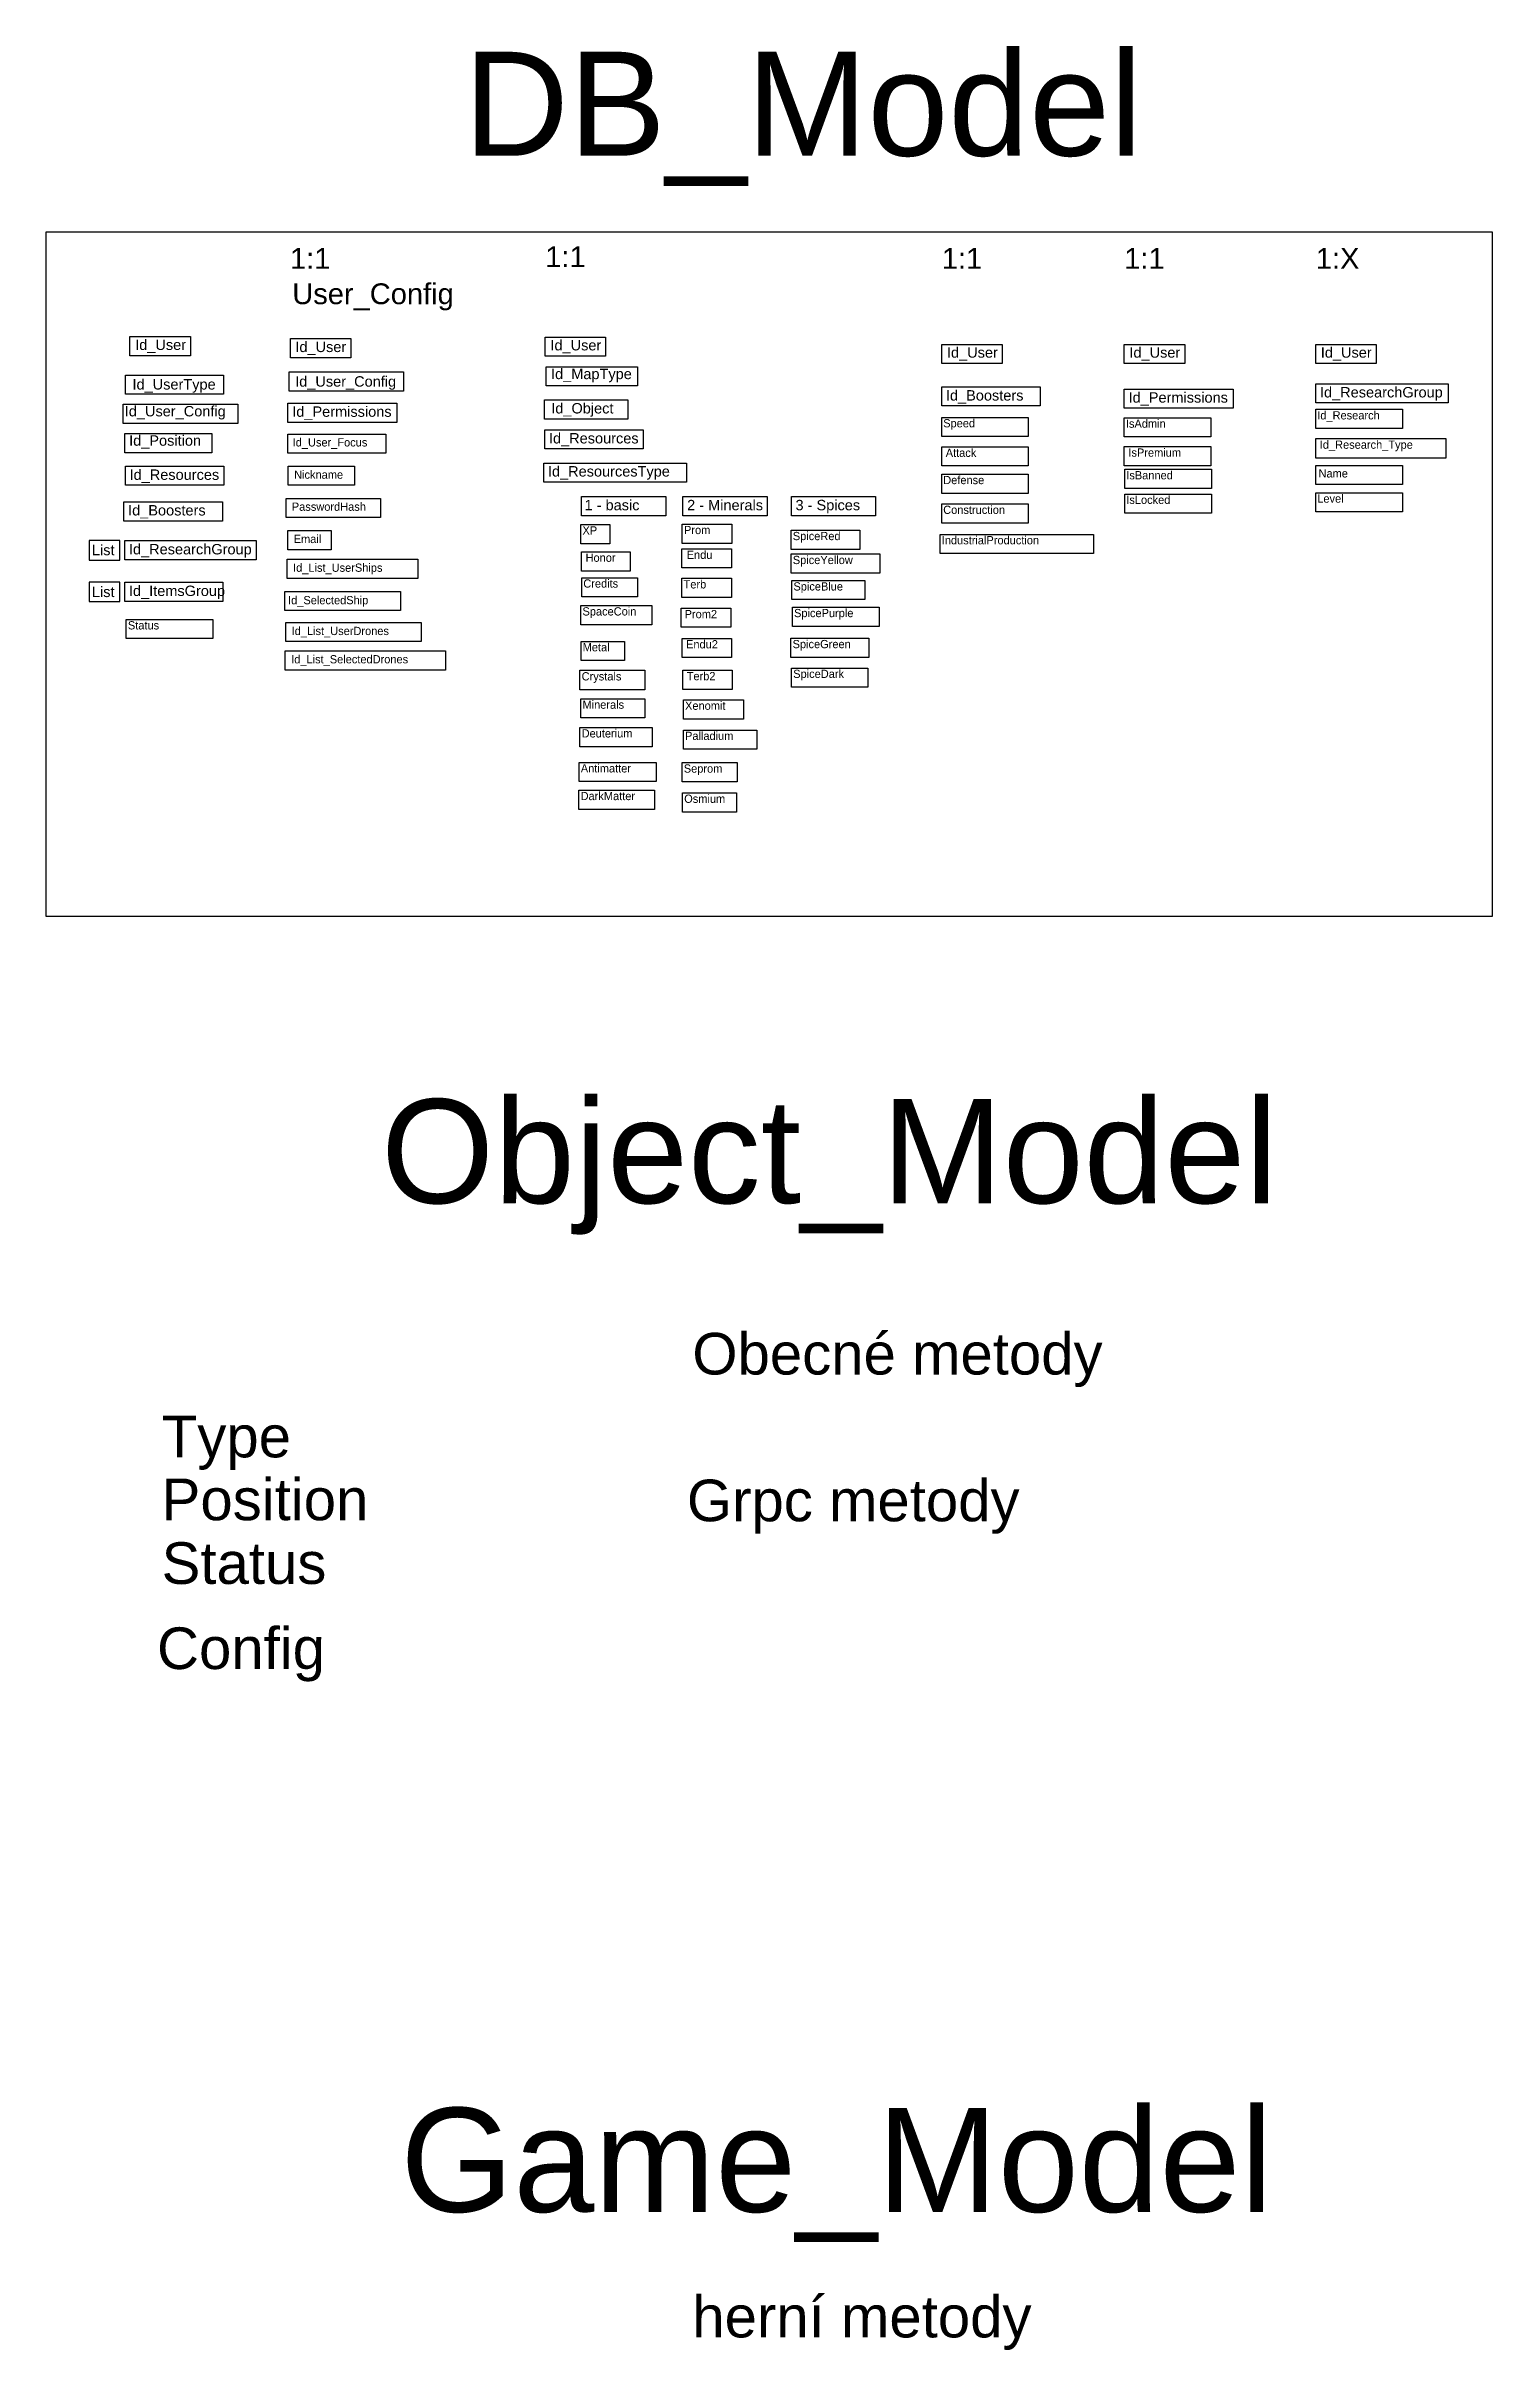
# Model space of a CAD drawing. Header units: millimetres. Extents: x 33057 to 249580, y -15894 to 47997.
# Drawn here: x 115982 to 122941, y 22413 to 33481 of the extents above; entities that cross this region are included whole.
import ezdxf

# ---------------------------------------------------------------- set-up
doc = ezdxf.new("R2010")
doc.units = ezdxf.units.MM
doc.layers.add('Obrys', color=253, linetype='Continuous', lineweight=30)
doc.layers.add('základní', color=4, linetype='Continuous')
doc.styles.get("Standard").update_dxf_attribs({"font": 'arial.ttf'})

msp = doc.modelspace()

# ---------------------------------------------------------------- texts
at = {"layer": 'Obrys', "attachment_point": 1}
for s, width, heights, insert, char_height in [('DB_Model', 2206.76, [350], (117990, 33454), 500), ('List', 129.42, [80.7], (116202, 31085), 50), ('List', 129.42, [80.7], (116202, 30884), 50), ('Object_Model', 2206.76, [350], (117592, 28422), 500), ('Game_Model', 2206.76, [350], (117685, 23576), 500)]:
    msp.add_mtext_dynamic_manual_height_columns(s, width=width, gutter_width=12.5, heights=heights, dxfattribs=dict(at, insert=insert, char_height=char_height))
at = {"layer": 'Obrys', "color": 252, "true_color": 0x939598, "attachment_point": 1}
for s, width, heights, insert, char_height in [('1:1', 255.44, [81.4], (117154, 32511), 100), ('1:1', 255.44, [81.4], (118381, 32519), 100), ('1:1', 255.44, [81.4], (120287, 32511), 100), ('1:1', 255.44, [81.4], (121164, 32511), 100), ('1:X', 255.44, [81.4], (122085, 32511), 100), ('Id_MapType', 383.88, [80.7], (118409, 31931), 50), ('Id_Object', 383.88, [80.7], (118410, 31766), 50)]:
    msp.add_mtext_dynamic_manual_height_columns(s, width=width, gutter_width=12.5, heights=heights, dxfattribs=dict(at, insert=insert, char_height=char_height))
at = {"layer": 'Obrys', "color": 215, "true_color": 0xa953a0, "attachment_point": 1}
for s, insert, char_height in [('User_Config', (117165, 32341), 100), ('Id_User_Config', (117179, 31895), 50), ('Id_User_Config', (116360, 31752), 50), ('Type', (116538, 26901), 200), ('Position', (116537, 26599), 200), ('Status', (116537, 26293), 200)]:
    msp.add_mtext_dynamic_manual_height_columns(s, width=383.88, gutter_width=12.5, heights=[80.7], dxfattribs=dict(at, insert=insert, char_height=char_height))
at = {"layer": 'Obrys', "color": 52, "true_color": 0xc8c92d, "attachment_point": 1}
for s, width, heights, insert, char_height in [('Id_User', 383.88, [80.7], (116410, 32071), 50), ('Id_User', 383.88, [80.7], (117180, 32061), 50), ('Id_User', 383.88, [80.7], (118406, 32069), 50), ('Id_User', 383.88, [80.7], (120312, 32034), 50), ('Id_User', 383.88, [80.7], (121189, 32034), 50), ('Id_User', 383.88, [80.7], (122109, 32034), 50), ('Id_UserType', 383.88, [80.7], (116397, 31881), 50), ('Obecné metody', 2160.94, [468], (119088, 27299), 200), ('Grpc metody', 2160.94, [468], (119062, 26594), 200), ('herní metody', 2160.94, [468], (119088, 22673), 200)]:
    msp.add_mtext_dynamic_manual_height_columns(s, width=width, gutter_width=12.5, heights=heights, dxfattribs=dict(at, insert=insert, char_height=char_height))
at = {"layer": 'Obrys', "color": 31, "true_color": 0xfecc66, "char_height": 50, "attachment_point": 1}
for s, insert in [('Id_Boosters', (120307, 31828)), ('Id_Permissions', (121185, 31818)), ('Id_ResearchGroup', (122105, 31843)), ('Id_Permissions', (117165, 31750)), ('Id_Resources', (118399, 31622)), ('Id_Resources', (116383, 31447)), ('Id_ResourcesType', (118394, 31463)), ('Id_Boosters', (116376, 31276)), ('1 - basic', (118570, 31301)), ('2 - Minerals', (119063, 31301)), ('3 - Spices', (119584, 31301)), ('Id_ResearchGroup', (116380, 31089)), ('Id_ItemsGroup', (116380, 30889))]:
    msp.add_mtext_dynamic_manual_height_columns(s, width=383.88, gutter_width=12.5, heights=[80.7], dxfattribs=dict(at, insert=insert))
at = {"layer": 'Obrys', "color": 114, "true_color": 0x139b48, "char_height": 50, "attachment_point": 1}
for s, insert in [('{\\fCascadia Mono|b0|i0|c238|p49;\\H0.79167x;\\C96;\\c32768;Speed}', (120294, 31689)), ('{\\fCascadia Mono|b0|i0|c238|p49;\\H0.79167x;\\C96;\\c32768;IsAdmin}', (121172, 31687)), ('{\\fCascadia Mono|b0|i0|c238|p49;\\H0.79167x;\\C96;\\c32768;Id_Research}', (122092, 31727)), ('{\\fCascadia Mono|b0|i0|c238|p49;\\H0.79167x;\\C96;\\c32768;Nickname}', (117174, 31442)), ('{\\fCascadia Mono|b0|i0|c238|p49;\\H0.79167x;\\C96;\\c32768;IsLocked}', (121174, 31321)), ('{\\fCascadia Mono|b0|i0|c238|p49;\\H0.79167x;\\C96;\\c32768;Level}', (122092, 31327)), ('{\\fCascadia Mono|b0|i0|c238|p49;\\H0.79167x;\\C96;\\c32768;PasswordHash}', (117163, 31288)), ('{\\fCascadia Mono|b0|i0|c238|p49;\\H0.79167x;\\C96;\\c32768;Construction}', (120294, 31273)), ('{\\fCascadia Mono|b0|i0|c238|p49;\\H0.79167x;\\C96;\\c32768;Email}', (117172, 31133)), ('{\\fCascadia Mono|b0|i0|c238|p49;\\H0.79167x;\\C96;\\c32768;XP}', (118560, 31174)), ('{\\fCascadia Mono|b0|i0|c238|p49;\\H0.79167x;\\C96;\\c32768;Prom}', (119048, 31176)), ('{\\fCascadia Mono|b0|i0|c238|p49;\\H0.79167x;\\C96;\\c32768;SpiceRed}', (119571, 31147)), ('{\\fCascadia Mono|b0|i0|c238|p49;\\H0.79167x;\\C96;\\c32768;IndustrialProduction}', (120287, 31127)), ('{\\fCascadia Mono|b0|i0|c238|p49;\\H0.79167x;\\C96;\\c32768;Id_List_UserShips}', (117169, 30995)), ('{\\fCascadia Mono|b0|i0|c238|p49;\\H0.79167x;\\C96;\\c32768;Endu}', (119061, 31057)), ('{\\fCascadia Mono|b0|i0|c238|p49;\\H0.79167x;\\C96;\\c32768;SpiceYellow}', (119571, 31032)), ('{\\fCascadia Mono|b0|i0|c238|p49;\\H0.79167x;\\C96;\\c32768;Terb}', (119046, 30915)), ('{\\fCascadia Mono|b0|i0|c238|p49;\\H0.79167x;\\C96;\\c32768;SpiceBlue}', (119574, 30905)), ('{\\fCascadia Mono|b0|i0|c238|p49;\\H0.79167x;\\C96;\\c32768;Id_SelectedShip}', (117145, 30839)), ('{\\fCascadia Mono|b0|i0|c238|p49;\\H0.79167x;\\C96;\\c32768;SpaceCoin}', (118560, 30785)), ('{\\fCascadia Mono|b0|i0|c238|p49;\\H0.79167x;\\C96;\\c32768;Prom2}', (119051, 30772)), ('{\\fCascadia Mono|b0|i0|c238|p49;\\H0.79167x;\\C96;\\c32768;SpicePurple}', (119577, 30777)), ('{\\fCascadia Mono|b0|i0|c238|p49;\\H0.79167x;\\C96;\\c32768;Id_List_UserDrones}', (117162, 30691)), ('{\\fCascadia Mono|b0|i0|c238|p49;\\H0.79167x;\\C96;\\c32768;Id_List_SelectedDrones}', (117160, 30555)), ('{\\fCascadia Mono|b0|i0|c238|p49;\\H0.79167x;\\C96;\\c32768;Metal}', (118561, 30613)), ('{\\fCascadia Mono|b0|i0|c238|p49;\\H0.79167x;\\C96;\\c32768;Endu2}', (119058, 30627)), ('{\\fCascadia Mono|b0|i0|c238|p49;\\H0.79167x;\\C96;\\c32768;SpiceGreen}', (119570, 30628)), ('{\\fCascadia Mono|b0|i0|c238|p49;\\H0.79167x;\\C96;\\c32768;Crystals}', (118556, 30473)), ('{\\fCascadia Mono|b0|i0|c238|p49;\\H0.79167x;\\C96;\\c32768;Terb2}', (119061, 30474)), ('{\\fCascadia Mono|b0|i0|c238|p49;\\H0.79167x;\\C96;\\c32768;SpiceDark}', (119573, 30485)), ('{\\fCascadia Mono|b0|i0|c238|p49;\\H0.79167x;\\C96;\\c32768;Minerals}', (118560, 30337)), ('{\\fCascadia Mono|b0|i0|c238|p49;\\H0.79167x;\\C96;\\c32768;Xenomit}', (119053, 30332)), ('{\\fCascadia Mono|b0|i0|c238|p49;\\H0.79167x;\\C96;\\c32768;Deuterium}', (118556, 30199)), ('{\\fCascadia Mono|b0|i0|c238|p49;\\H0.79167x;\\C96;\\c32768;Palladium}', (119053, 30187)), ('{\\fCascadia Mono|b0|i0|c238|p49;\\H0.79167x;\\C96;\\c32768;Antimatter}', (118552, 30031)), ('{\\fCascadia Mono|b0|i0|c238|p49;\\H0.79167x;\\C96;\\c32768;Seprom}', (119047, 30030)), ('{\\fCascadia Mono|b0|i0|c238|p49;\\H0.79167x;\\C96;\\c32768;DarkMatter}', (118551, 29898)), ('{\\fCascadia Mono|b0|i0|c238|p49;\\H0.79167x;\\C96;\\c32768;Osmium}', (119049, 29885))]:
    msp.add_mtext_dynamic_manual_height_columns(s, width=383.88, gutter_width=12.5, heights=[80.7], dxfattribs=dict(at, insert=insert))
at = {"layer": 'Obrys', "color": 85, "true_color": 0x58ba48, "insert": (116381, 31611), "char_height": 50, "attachment_point": 1}
msp.add_mtext_dynamic_manual_height_columns('Id_Position', width=383.88, gutter_width=12.5, heights=[80.7], dxfattribs=at)
at = {"layer": 'Obrys', "color": 30, "true_color": 0xf8991e, "char_height": 50, "attachment_point": 1}
for s, insert in [('{\\fCascadia Mono|b0|i0|c238|p49;\\H0.79167x;\\C96;\\c32768;Id_User_Focus}', (117167, 31597)), ('{\\fCascadia Mono|b0|i0|c238|p49;\\H0.79167x;\\C96;\\c32768;Attack}', (120306, 31547)), ('{\\fCascadia Mono|b0|i0|c238|p49;\\H0.79167x;\\C96;\\c32768;IsPremium}', (121184, 31548)), ('{\\fCascadia Mono|b0|i0|c238|p49;\\H0.79167x;\\C96;\\c32768;Id_Research_Type}', (122104, 31586)), ('{\\fCascadia Mono|b0|i0|c238|p49;\\H0.79167x;\\C96;\\c32768;IsBanned}', (121174, 31439)), ('{\\fCascadia Mono|b0|i0|c238|p49;\\H0.79167x;\\C96;\\c32768;Name}', (122098, 31448)), ('{\\fCascadia Mono|b0|i0|c238|p49;\\H0.79167x;\\C96;\\c32768;Defense}', (120294, 31416)), ('{\\fCascadia Mono|b0|i0|c238|p49;\\H0.79167x;\\C96;\\c32768;Honor}', (118575, 31043)), ('{\\fCascadia Mono|b0|i0|c238|p49;\\H0.79167x;\\C96;\\c32768;Credits}', (118564, 30919)), ('{\\fCascadia Mono|b0|i0|c238|p49;\\H0.79167x;\\C96;\\c32768;Status}', (116375, 30718))]:
    msp.add_mtext_dynamic_manual_height_columns(s, width=383.88, gutter_width=12.5, heights=[80.7], dxfattribs=dict(at, insert=insert))
at = {"layer": 'Obrys', "color": 143, "true_color": 0x7aafdf, "insert": (116515, 25884), "char_height": 200, "attachment_point": 1}
msp.add_mtext_dynamic_manual_height_columns('Config', width=383.88, gutter_width=12.5, heights=[80.7], dxfattribs=at)

# ---------------------------------------------------------------- linework, layer by layer
at = {"layer": 'základní', "color": 2, "lineweight": 30}
msp.add_lwpolyline([(115982, 32589), (122932, 32589), (122932, 29299), (115982, 29299)], close=True, dxfattribs=at)
at = {"layer": 'základní', "color": 30, "lineweight": 30, "true_color": 0xf8991e}
for points in [[(116385, 32085), (116676, 32085), (116676, 31993), (116385, 31993)], [(120287, 31844), (120760, 31844), (120760, 31752), (120287, 31752)], [(121164, 31833), (121687, 31833), (121687, 31741), (121164, 31741)], [(122085, 31859), (122721, 31859), (122721, 31767), (122085, 31767)], [(118379, 31638), (118852, 31638), (118852, 31546), (118379, 31546)]]:
    msp.add_lwpolyline(points, close=True, dxfattribs=at)
at = {"layer": 'základní', "color": 52, "lineweight": 30, "true_color": 0xc8c92d}
for points in [[(117156, 32076), (117446, 32076), (117446, 31984), (117156, 31984)], [(118381, 32083), (118671, 32083), (118671, 31991), (118381, 31991)], [(120287, 32048), (120577, 32048), (120577, 31956), (120287, 31956)], [(121164, 32048), (121455, 32048), (121455, 31956), (121164, 31956)], [(122085, 32048), (122375, 32048), (122375, 31956), (122085, 31956)], [(116363, 31900), (116835, 31900), (116835, 31808), (116363, 31808)]]:
    msp.add_lwpolyline(points, close=True, dxfattribs=at)
at = {"layer": 'základní', "color": 215, "lineweight": 30, "true_color": 0xa953a0}
msp.add_lwpolyline([(117150, 31916), (117700, 31916), (117700, 31823), (117150, 31823)], close=True, dxfattribs=at)
at = {"layer": 'základní', "color": 252, "lineweight": 30, "true_color": 0x939598}
for points in [[(118385, 31940), (118825, 31940), (118825, 31848), (118385, 31848)], [(118378, 31781), (118778, 31781), (118778, 31689), (118378, 31689)]]:
    msp.add_lwpolyline(points, close=True, dxfattribs=at)
at = {"layer": 'základní', "lineweight": 30}
for points in [[(116353, 31760), (116903, 31760), (116903, 31668), (116353, 31668)], [(117144, 31765), (117667, 31765), (117667, 31673), (117144, 31673)], [(120287, 31697), (120703, 31697), (120703, 31605), (120287, 31605)], [(121164, 31695), (121581, 31695), (121581, 31603), (121164, 31603)], [(122085, 31736), (122501, 31736), (122501, 31644), (122085, 31644)], [(116361, 31619), (116778, 31619), (116778, 31527), (116361, 31527)], [(117144, 31617), (117615, 31617), (117615, 31525), (117144, 31525)], [(120287, 31556), (120703, 31556), (120703, 31464), (120287, 31464)], [(121164, 31557), (121581, 31557), (121581, 31465), (121164, 31465)], [(122085, 31595), (122710, 31595), (122710, 31502), (122085, 31502)], [(116363, 31463), (116836, 31463), (116836, 31371), (116363, 31371)], [(117146, 31463), (117464, 31463), (117464, 31371), (117146, 31371)], [(118374, 31478), (119060, 31478), (119060, 31386), (118374, 31386)], [(121167, 31448), (121583, 31448), (121583, 31355), (121167, 31355)], [(122085, 31466), (122501, 31466), (122501, 31374), (122085, 31374)], [(120287, 31424), (120703, 31424), (120703, 31332), (120287, 31332)], [(121167, 31329), (121583, 31329), (121583, 31237), (121167, 31237)], [(122085, 31335), (122501, 31335), (122501, 31243), (122085, 31243)], [(116356, 31291), (116829, 31291), (116829, 31199), (116356, 31199)], [(117135, 31308), (117589, 31308), (117589, 31216), (117135, 31216)], [(118556, 31317), (118961, 31317), (118961, 31224), (118556, 31224)], [(119042, 31317), (119448, 31317), (119448, 31224), (119042, 31224)], [(119564, 31317), (119969, 31317), (119969, 31224), (119564, 31224)], [(120287, 31282), (120703, 31282), (120703, 31189), (120287, 31189)], [(116336, 31105), (116189, 31105), (116189, 31012), (116336, 31012)], [(116360, 31105), (116991, 31105), (116991, 31013), (116360, 31013)], [(117143, 31153), (117352, 31153), (117352, 31061), (117143, 31061)], [(118552, 31182), (118691, 31182), (118691, 31090), (118552, 31090)], [(120279, 31135), (121017, 31135), (121017, 31043), (120279, 31043)], [(117140, 31016), (117769, 31016), (117769, 30923), (117140, 30923)], [(118555, 31051), (118789, 31051), (118789, 30959), (118555, 30959)], [(116336, 30905), (116189, 30905), (116189, 30812), (116336, 30812)], [(116360, 30905), (116832, 30905), (116832, 30812), (116360, 30812)], [(118557, 30927), (118824, 30927), (118824, 30835), (118557, 30835)], [(117130, 30861), (117686, 30861), (117686, 30769), (117130, 30769)], [(118552, 30793), (118894, 30793), (118894, 30701), (118552, 30701)], [(116367, 30727), (116784, 30727), (116784, 30635), (116367, 30635)], [(117134, 30712), (117785, 30712), (117785, 30620), (117134, 30620)], [(117131, 30575), (117902, 30575), (117902, 30483), (117131, 30483)], [(118554, 30621), (118762, 30621), (118762, 30529), (118554, 30529)], [(118548, 30482), (118859, 30482), (118859, 30389), (118548, 30389)], [(118552, 30345), (118860, 30345), (118860, 30253), (118552, 30253)], [(118548, 30207), (118895, 30207), (118895, 30115), (118548, 30115)], [(118544, 30040), (118914, 30040), (118914, 29948), (118544, 29948)], [(118543, 29906), (118906, 29906), (118906, 29814), (118543, 29814)]]:
    msp.add_lwpolyline(points, close=True, dxfattribs=at)
at = {"layer": 'základní', "color": 9, "lineweight": 30, "true_color": 0xafd9aa}
for points in [[(119040, 31184), (119278, 31184), (119278, 31092), (119040, 31092)], [(119038, 31066), (119276, 31066), (119276, 30974), (119038, 30974)], [(119038, 30924), (119276, 30924), (119276, 30832), (119038, 30832)], [(119034, 30781), (119273, 30781), (119273, 30689), (119034, 30689)], [(119039, 30635), (119277, 30635), (119277, 30543), (119039, 30543)], [(119042, 30482), (119280, 30482), (119280, 30390), (119042, 30390)], [(119046, 30341), (119334, 30341), (119334, 30248), (119046, 30248)], [(119045, 30195), (119398, 30195), (119398, 30103), (119045, 30103)], [(119039, 30039), (119303, 30039), (119303, 29947), (119039, 29947)], [(119041, 29893), (119300, 29893), (119300, 29801), (119041, 29801)]]:
    msp.add_lwpolyline(points, close=True, dxfattribs=at)
at = {"layer": 'základní', "color": 143, "lineweight": 30, "true_color": 0x7aafdf}
for points in [[(119563, 31155), (119893, 31155), (119893, 31063), (119563, 31063)], [(119563, 31041), (119990, 31041), (119990, 30949), (119563, 30949)], [(119566, 30914), (119918, 30914), (119918, 30822), (119566, 30822)], [(119569, 30785), (119986, 30785), (119986, 30693), (119569, 30693)], [(119562, 30636), (119936, 30636), (119936, 30544), (119562, 30544)], [(119565, 30493), (119931, 30493), (119931, 30401), (119565, 30401)]]:
    msp.add_lwpolyline(points, close=True, dxfattribs=at)

msp.set_redraw_order([(e.dxf.handle, doc.entitydb.next_handle()) for e in msp.query("TEXT MTEXT ATTDEF DIMENSION ARC_DIMENSION")])  # texts and dimensions are drawn at this point

doc.saveas('drawing.dxf')
